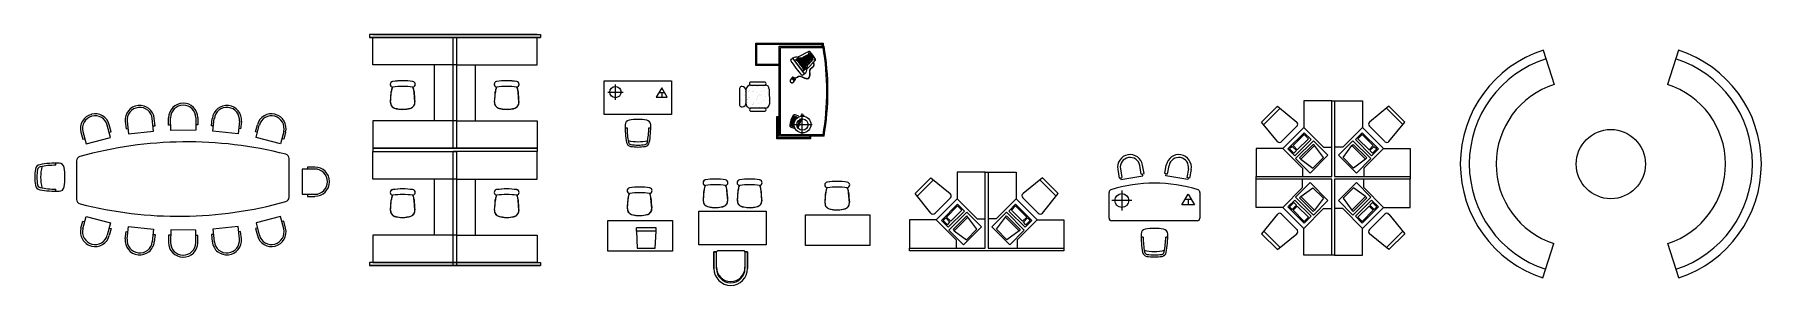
# Model space of a CAD drawing. Extents: x -42728 to 99010, y -18674 to 47645.
# Drawn here: x -37434 to -6618, y 42446 to 46917 of the extents above; entities that cross this region are included whole.
import ezdxf

# ---------------------------------------------------------------- set-up
doc = ezdxf.new("R2010")
doc.units = 0
doc.header["$LTSCALE"] = 100
doc.header["$MEASUREMENT"] = 0
doc.linetypes.add('CENTER', pattern=[50.8, 31.75, -6.35, 6.35, -6.35])
doc.layers.get('0').update_dxf_attribs({"linetype": 'CONTINUOUS'})
doc.layers.add('01', color=3, linetype='CONTINUOUS')

# ---------------------------------------------------------------- blocks, each defined once
blk = doc.blocks.new('A$C08FC1CF2')
for p, q in [((1298, 4057), (1493, 3447)), ((3708, 4057), (3512, 3447)), ((1291, 0), (1488, 609)), ((3715, 0), (3518, 609))]:
    blk.add_line(p, q)
blk.add_circle((2503, 2026), 617)
for centre, radius, start, end in [((1948, 2027), 2131, 107.7462, 252.0414), ((3058, 2027), 2131, 287.9586, 72.2538), ((1948, 2027), 1971, 107.7462, 252.0414), ((3058, 2027), 1971, 287.9586, 72.2538), ((1948, 2027), 1491, 107.7462, 252.0414), ((3058, 2027), 1491, 287.9586, 72.2538)]:
    blk.add_arc(centre, radius, start, end)
blk = doc.blocks.new('A$C105E18FE')
for p, q in [((97, 2370), (380, 2653)), ((426, 2615), (135, 2324)), ((380, 2653), (726, 2370)), ((850, 2750), (850, 2275)), ((1350, 2750), (850, 2750)), ((1350, 1400), (1350, 2750)), ((1350, 2750), (1400, 2750)), ((1400, 2750), (1900, 2750)), ((1400, 2750), (1400, 1400)), ((1900, 2750), (1900, 2275)), ((2370, 2653), (2024, 2370)), ((2324, 2615), (2615, 2324)), ((2653, 2370), (2370, 2653)), ((380, 2024), (97, 2370)), ((729, 2296), (454, 2021)), ((850, 2275), (475, 1900)), ((857, 2180), (567, 1891)), ((850, 2275), (1204, 1921)), ((979, 2058), (857, 2180)), ((1900, 2275), (1546, 1921)), ((1771, 2058), (1893, 2180)), ((1893, 2180), (2183, 1891)), ((1900, 2275), (2275, 1900)), ((2021, 2296), (2296, 2021)), ((2370, 2024), (2653, 2370)), ((0, 1900), (0, 1400)), ((475, 1900), (0, 1900)), ((475, 1900), (829, 1546)), ((567, 1891), (689, 1769)), ((644, 1937), (598, 1891)), ((598, 1891), (674, 1815)), ((720, 1861), (644, 1937)), ((857, 2150), (659, 1952)), ((659, 1952), (735, 1876)), ((674, 1815), (720, 1861)), ((689, 1769), (979, 2058)), ((1023, 2038), (703, 1718)), ((735, 1876), (933, 2074)), ((1019, 1973), (776, 1730)), ((1040, 1951), (797, 1708)), ((933, 2074), (857, 2150)), ((1040, 1951), (1019, 1973)), ((1282, 1779), (1023, 2038)), ((1200, 1736), (1040, 1951)), ((1204, 1921), (1350, 1921)), ((1546, 1921), (1400, 1921)), ((1468, 1779), (1727, 2038)), ((1550, 1736), (1710, 1951)), ((1710, 1951), (1731, 1973)), ((1710, 1951), (1953, 1708)), ((1727, 2038), (2047, 1718)), ((1731, 1973), (1974, 1730)), ((2061, 1769), (1771, 2058)), ((1817, 2074), (1893, 2150)), ((2015, 1876), (1817, 2074)), ((1893, 2150), (2091, 1952)), ((2275, 1900), (1921, 1546)), ((2091, 1952), (2015, 1876)), ((2030, 1861), (2106, 1937)), ((2076, 1815), (2030, 1861)), ((2183, 1891), (2061, 1769)), ((2152, 1891), (2076, 1815)), ((2106, 1937), (2152, 1891)), ((2275, 1900), (2750, 1900)), ((2750, 1900), (2750, 1400)), ((703, 1718), (962, 1459)), ((776, 1730), (797, 1708)), ((797, 1708), (1013, 1549)), ((829, 1546), (829, 1400)), ((962, 1459), (1282, 1779)), ((1013, 1549), (1200, 1736)), ((1788, 1459), (1468, 1779)), ((1737, 1549), (1550, 1736)), ((1953, 1708), (1737, 1549)), ((2047, 1718), (1788, 1459)), ((1921, 1546), (1921, 1400)), ((1974, 1730), (1953, 1708)), ((0, 1400), (1350, 1400)), ((0, 1350), (0, 1400)), ((1350, 1350), (0, 1350)), ((0, 850), (0, 1350)), ((703, 1032), (962, 1291)), ((829, 1204), (829, 1350)), ((962, 1291), (1282, 971)), ((1350, 0), (1350, 1350)), ((1400, 1400), (2750, 1400)), ((2750, 1350), (1400, 1350)), ((1400, 1350), (1400, 0)), ((1788, 1291), (1468, 971)), ((2047, 1032), (1788, 1291)), ((1921, 1204), (1921, 1350)), ((2750, 1400), (2750, 1350)), ((2750, 850), (2750, 1350)), ((475, 850), (829, 1204)), ((567, 859), (689, 981)), ((598, 859), (674, 935)), ((674, 935), (720, 889)), ((689, 981), (979, 692)), ((1023, 712), (703, 1032)), ((776, 1020), (797, 1042)), ((1019, 777), (776, 1020)), ((797, 1042), (1013, 1201)), ((1040, 799), (797, 1042)), ((1013, 1201), (1200, 1014)), ((1282, 971), (1023, 712)), ((1200, 1014), (1040, 799)), ((1468, 971), (1727, 712)), ((1737, 1201), (1550, 1014)), ((1550, 1014), (1710, 799)), ((1710, 799), (1953, 1042)), ((1727, 712), (2047, 1032)), ((1731, 777), (1974, 1020)), ((1953, 1042), (1737, 1201)), ((2061, 981), (1771, 692)), ((2275, 850), (1921, 1204)), ((1974, 1020), (1953, 1042)), ((2076, 935), (2030, 889)), ((2183, 859), (2061, 981)), ((2152, 859), (2076, 935)), ((475, 850), (0, 850)), ((380, 726), (97, 380)), ((729, 454), (454, 729)), ((850, 475), (475, 850)), ((857, 570), (567, 859)), ((644, 813), (598, 859)), ((720, 889), (644, 813)), ((659, 798), (735, 874)), ((857, 600), (659, 798)), ((735, 874), (933, 676)), ((850, 475), (1204, 829)), ((979, 692), (857, 570)), ((933, 676), (857, 600)), ((1040, 799), (1019, 777)), ((1204, 829), (1350, 829)), ((1546, 829), (1400, 829)), ((1900, 475), (1546, 829)), ((1710, 799), (1731, 777)), ((1771, 692), (1893, 570)), ((2015, 874), (1817, 676)), ((1817, 676), (1893, 600)), ((1893, 570), (2183, 859)), ((1893, 600), (2091, 798)), ((1900, 475), (2275, 850)), ((2091, 798), (2015, 874)), ((2021, 454), (2296, 729)), ((2030, 889), (2106, 813)), ((2106, 813), (2152, 859)), ((2275, 850), (2750, 850)), ((2370, 726), (2653, 380)), ((97, 380), (380, 97)), ((426, 135), (135, 426)), ((380, 97), (726, 380)), ((850, 0), (850, 475)), ((1900, 0), (1900, 475)), ((2370, 97), (2024, 380)), ((2324, 135), (2615, 426)), ((2653, 380), (2370, 97)), ((1350, 0), (850, 0)), ((1400, 0), (1350, 0)), ((1400, 0), (1900, 0))]:
    blk.add_line(p, q)
for centre, start, end in [((694, 2331), 315, 50.7106), ((2056, 2331), 129.2894, 225), ((419, 2056), 219.2894, 315), ((2331, 2056), 225, 320.7106), ((419, 694), 45, 140.7106), ((2331, 694), 39.2894, 135), ((694, 419), 309.2894, 45), ((2056, 419), 135, 230.7106)]:
    blk.add_arc(centre, 50, start, end)
blk = doc.blocks.new('A$C469819D4')
for p, q in [((155, 1549), (182, 1396)), ((204, 1558), (231, 1405)), ((576, 1466), (549, 1618)), ((625, 1475), (598, 1627)), ((995, 1475), (1022, 1627)), ((1044, 1466), (1071, 1618)), ((1416, 1558), (1389, 1405)), ((1465, 1549), (1438, 1396)), ((182, 1396), (231, 1405)), ((206, 1401), (212, 1368)), ((212, 1368), (606, 1437)), ((576, 1466), (625, 1475)), ((606, 1437), (600, 1470)), ((1044, 1466), (995, 1475)), ((1014, 1437), (1020, 1470)), ((1408, 1368), (1014, 1437)), ((1438, 1396), (1389, 1405)), ((1414, 1401), (1408, 1368)), ((0, 679), (0, 1141)), ((1301, 917), (1413, 1111)), ((1469, 1014), (1357, 1014)), ((1413, 1111), (1525, 917)), ((1413, 1014), (1413, 917)), ((1620, 1141), (1620, 679)), ((1575, 634), (45, 634)), ((1525, 917), (1301, 917)), ((608, 344), (572, 344)), ((1048, 344), (1012, 344))]:
    blk.add_line(p, q)
at = {"linetype": 'CENTER'}
for p, q in [((405, 994), (50, 994)), ((228, 1171), (228, 816))]:
    blk.add_line(p, q, dxfattribs=at)
blk.add_circle((228, 994), 124)
for centre, radius, start, end in [((376, 1588), 225, 10, 190), ((376, 1588), 175, 10, 190), ((1244, 1588), 225, 350, 170), ((1244, 1588), 175, 350, 170), ((810, -1265), 2570, 72.3656, 107.6344), ((45, 1141), 45, 107.6344, 180), ((1575, 1141), 45, 0, 72.3656), ((45, 679), 45, 180, 270), ((1575, 679), 45, 270, 0), ((662, 396), 90, 100.1091, 178.4763), ((2082, 358), 1510, 178.4763, 190.9374), ((2082, 358), 1474, 180.5364, 190.9374), ((810, -432), 931, 79.8909, 100.1091), ((958, 396), 90, 1.5237, 79.8909), ((-462, 358), 1474, 349.0626, 359.4636), ((-462, 358), 1510, 349.0626, 1.5237), ((688, 89), 90, 190.9374, 260.4414), ((810, 827), 741, 255.8673, 284.1327), ((688, 89), 54, 190.9374, 260.4414), ((810, 815), 790, 260.4414, 279.5586), ((932, 89), 54, 279.5586, 349.0626), ((932, 89), 90, 279.5586, 349.0626), ((810, 815), 826, 260.4414, 279.5586)]:
    blk.add_arc(centre, radius, start, end)
blk = doc.blocks.new('A$C494603C2')
for p, q in [((97, 1020), (380, 1303)), ((426, 1265), (135, 974)), ((380, 1303), (726, 1020)), ((850, 1400), (850, 925)), ((1350, 1400), (850, 1400)), ((1350, 50), (1350, 1400)), ((1350, 1400), (1400, 1400)), ((1400, 1400), (1400, 50)), ((1400, 1400), (1900, 1400)), ((1900, 1400), (1900, 925)), ((2370, 1303), (2024, 1020)), ((2324, 1265), (2615, 974)), ((2653, 1020), (2370, 1303)), ((380, 674), (97, 1020)), ((729, 946), (454, 671)), ((850, 925), (475, 550)), ((850, 925), (1204, 571)), ((1900, 925), (1546, 571)), ((1900, 925), (2275, 550)), ((2021, 946), (2296, 671)), ((2370, 674), (2653, 1020)), ((857, 830), (567, 541)), ((857, 800), (659, 602)), ((689, 419), (979, 708)), ((1023, 688), (703, 368)), ((735, 526), (933, 724)), ((1019, 623), (776, 380)), ((979, 708), (857, 830)), ((933, 724), (857, 800)), ((1040, 601), (1019, 623)), ((1282, 429), (1023, 688)), ((1468, 429), (1727, 688)), ((1710, 601), (1731, 623)), ((1727, 688), (2047, 368)), ((1731, 623), (1974, 380)), ((1771, 708), (1893, 830)), ((2061, 419), (1771, 708)), ((1817, 724), (1893, 800)), ((2015, 526), (1817, 724)), ((1893, 830), (2183, 541)), ((1893, 800), (2091, 602)), ((0, 550), (0, 50)), ((475, 550), (0, 550)), ((475, 550), (829, 196)), ((567, 541), (689, 419)), ((644, 587), (598, 541)), ((598, 541), (674, 465)), ((720, 511), (644, 587)), ((659, 602), (735, 526)), ((674, 465), (720, 511)), ((703, 368), (962, 109)), ((776, 380), (797, 358)), ((1040, 601), (797, 358)), ((797, 358), (1013, 199)), ((962, 109), (1282, 429)), ((1013, 199), (1200, 386)), ((1200, 386), (1040, 601)), ((1204, 571), (1350, 571)), ((1546, 571), (1400, 571)), ((1788, 109), (1468, 429)), ((1550, 386), (1710, 601)), ((1737, 199), (1550, 386)), ((1710, 601), (1953, 358)), ((1953, 358), (1737, 199)), ((2047, 368), (1788, 109)), ((2275, 550), (1921, 196)), ((1974, 380), (1953, 358)), ((2091, 602), (2015, 526)), ((2030, 511), (2106, 587)), ((2076, 465), (2030, 511)), ((2183, 541), (2061, 419)), ((2152, 541), (2076, 465)), ((2106, 587), (2152, 541)), ((2275, 550), (2750, 550)), ((2750, 550), (2750, 50)), ((0, 50), (1350, 50)), ((0, 0), (0, 50)), ((2750, 0), (0, 0)), ((829, 196), (829, 50)), ((1400, 50), (2750, 50)), ((1921, 196), (1921, 50)), ((2750, 50), (2750, 0))]:
    blk.add_line(p, q)
for centre, start, end in [((694, 981), 315, 50.7106), ((2056, 981), 129.2894, 225), ((419, 706), 219.2894, 315), ((2331, 706), 225, 320.7106)]:
    blk.add_arc(centre, 50, start, end)
blk = doc.blocks.new('A$C3D56503E')
at = {"linetype": 'ByBlock'}
for p, q in [((348, 763), (361, 941)), ((783, 763), (767, 941))]:
    blk.add_line(p, q, dxfattribs=at)
for p, q in [((0, 550), (1150, 550)), ((0, 0), (0, 550)), ((1150, 550), (1150, 0)), ((1150, 0), (0, 0))]:
    blk.add_line(p, q)
for centre, radius, start, end in [((394, 1081), 50.8, 98.4555, 261.5445), ((564, 941), 203, 153.618, 180), ((566, -75), 1219, 81.5445, 98.4555), ((566, -175), 1219, 81.5445, 98.4555), ((737, 1081), 50.8, 278.4555, 81.5445), ((564, 941), 203, 0, 26.2122), ((449, 754), 102, 175, 253.8913), ((566, 1157), 521, 253.8913, 286.1087), ((682, 754), 102, 286.1087, 5)]:
    blk.add_arc(centre, radius, start, end, dxfattribs=at)
for centre, radius, start, end in [((394, 1081), 50.8, 103.2025, 256.7506), ((-7363, 1394), 7737, 355.2916, 356.7195), ((571, 939), 210, 154.0112, 176.7195), ((566, -67), 1211, 81.528, 98.7348), ((737, 1081), 50.8, 278.7832, 81.528), ((594, 946), 173, 2.3269, 29.4133), ((2833, 1037), 2067, 182.3269, 187.3573), ((441, 751), 93.8, 175.2916, 226.6938), ((474, 786), 141, 226.6938, 269.5695), ((551, 951), 316, 255.6879, 275.9747), ((432, 2085), 1456, 275.9747, 280.4303), ((676, 758), 107, 280.4303, 7.3573)]:
    blk.add_arc(centre, radius, start, end)
blk = doc.blocks.new('A$C6E1858C6')
at = {"linetype": 'ByBlock'}
for p, q in [((79, 1514), (92, 1692)), ((514, 1514), (498, 1692)), ((686, 1514), (702, 1692)), ((1121, 1514), (1108, 1692)), ((314, 600), (337, 623)), ((337, 623), (799, 623)), ((799, 623), (822, 600)), ((268, 600), (268, 300)), ((314, 600), (268, 600)), ((314, 300), (314, 600)), ((822, 600), (822, 300)), ((868, 600), (822, 600)), ((868, 300), (868, 600))]:
    blk.add_line(p, q, dxfattribs=at)
for p, q in [((0, 726), (0, 1326)), ((0, 1326), (1200, 1326)), ((1200, 1326), (1200, 726)), ((1200, 726), (0, 726)), ((314, 600), (337, 623)), ((337, 623), (799, 623)), ((799, 623), (822, 600)), ((268, 600), (314, 600)), ((268, 300), (268, 600)), ((822, 600), (868, 600)), ((868, 600), (868, 300))]:
    blk.add_line(p, q)
for centre, radius, start, end in [((124, 1831), 50.8, 98.4555, 261.5445), ((296, 676), 1219, 81.5445, 98.4555), ((468, 1831), 50.8, 278.4555, 81.5445), ((732, 1831), 50.8, 98.4555, 261.5445), ((904, 676), 1219, 81.5445, 98.4555), ((1076, 1831), 50.8, 278.4555, 81.5445), ((295, 1692), 203, 153.618, 180), ((296, 575), 1219, 81.5445, 98.4555), ((295, 1692), 203, 0, 26.2122), ((905, 1692), 203, 153.7878, 180), ((904, 575), 1219, 81.5445, 98.4555), ((905, 1692), 203, 0, 26.382), ((180, 1505), 102, 175, 253.8913), ((296, 1908), 521, 253.8913, 286.1087), ((413, 1505), 102, 286.1087, 5), ((787, 1505), 102, 175, 253.8913), ((904, 1908), 521, 253.8913, 286.1087), ((1020, 1505), 102, 286.1087, 5), ((568, 323), 254, 180, 0), ((568, 300), 300, 180, 0), ((568, 300), 254, 180, 0)]:
    blk.add_arc(centre, radius, start, end, dxfattribs=at)
for centre, radius, start, end in [((124, 1831), 50.8, 103.2025, 256.7506), ((297, 684), 1211, 81.528, 98.7348), ((468, 1831), 50.8, 278.7832, 81.528), ((732, 1831), 50.8, 98.472, 261.2168), ((903, 684), 1211, 81.2652, 98.472), ((1076, 1831), 50.8, 283.2494, 76.7975), ((-7632, 2145), 7737, 355.2916, 356.7195), ((302, 1690), 210, 154.0112, 176.7195), ((325, 1696), 173, 2.3269, 29.4133), ((2563, 1787), 2067, 182.3269, 187.3573), ((-1363, 1787), 2067, 352.6427, 357.6731), ((875, 1696), 173, 150.5867, 177.6731), ((898, 1690), 210, 3.2805, 25.9888), ((8832, 2145), 7737, 183.2805, 184.7084), ((172, 1502), 93.8, 175.2916, 226.6938), ((204, 1536), 141, 226.6938, 269.5695), ((281, 1701), 316, 255.6879, 275.9747), ((163, 2835), 1456, 275.9747, 280.4303), ((407, 1509), 107, 280.4303, 7.3573), ((793, 1509), 107, 172.6427, 259.5697), ((1037, 2835), 1456, 259.5697, 264.0253), ((919, 1701), 316, 264.0253, 284.3121), ((996, 1536), 141, 270.4305, 313.3062), ((1028, 1502), 93.8, 313.3062, 4.7084), ((568, 300), 300, 180, 360)]:
    blk.add_arc(centre, radius, start, end)
blk = doc.blocks.new('A$C343A56DC')
at = {"linetype": 'ByBlock'}
for p, q in [((348, 763), (361, 941)), ((783, 763), (767, 941)), ((861, 417), (512, 417)), ((512, 360), (512, 417)), ((512, 360), (521, 55)), ((861, 360), (512, 360)), ((845, 55), (861, 360)), ((861, 360), (861, 417)), ((521, 55), (845, 55))]:
    blk.add_line(p, q, dxfattribs=at)
for p, q in [((0, 550), (1150, 550)), ((0, 0), (0, 550)), ((1150, 550), (1150, 0)), ((1150, 0), (0, 0))]:
    blk.add_line(p, q)
for centre, radius, start, end in [((394, 1081), 50.8, 98.4555, 261.5445), ((564, 941), 203, 153.618, 180), ((566, -75), 1219, 81.5445, 98.4555), ((566, -175), 1219, 81.5445, 98.4555), ((737, 1081), 50.8, 278.4555, 81.5445), ((564, 941), 203, 0, 26.2122), ((449, 754), 102, 175, 253.8913), ((566, 1157), 521, 253.8913, 286.1087), ((682, 754), 102, 286.1087, 5)]:
    blk.add_arc(centre, radius, start, end, dxfattribs=at)
for centre, radius, start, end in [((394, 1081), 50.8, 103.2025, 256.7506), ((-7363, 1394), 7737, 355.2916, 356.7195), ((571, 939), 210, 154.0112, 176.7195), ((566, -67), 1211, 81.528, 98.7348), ((737, 1081), 50.8, 278.7832, 81.528), ((594, 946), 173, 2.3269, 29.4133), ((2833, 1037), 2067, 182.3269, 187.3573), ((441, 751), 93.8, 175.2916, 226.6938), ((474, 786), 141, 226.6938, 269.5695), ((551, 951), 316, 255.6879, 275.9747), ((432, 2085), 1456, 275.9747, 280.4303), ((676, 758), 107, 280.4303, 7.3573)]:
    blk.add_arc(centre, radius, start, end)
blk = doc.blocks.new('A$C2EDF7D7E')
for p, q in [((0, 4113, 0), (0, 4063, 0)), ((60, 4113, 0), (0, 4113, 0)), ((1555, 4063, 0), (0, 4063, 0)), ((0, 4063, 0), (1555, 4063, 0)), ((60, 4113, 0), (1555, 4113, 0)), ((1555, 4113, 0), (60, 4113, 0)), ((60, 3575, 0), (60, 4063, 0)), ((60, 4063, 0), (1555, 4063, 0)), ((1495, 4113, 0), (2990, 4113, 0)), ((1495, 2086, 0), (1495, 4063, 0)), ((3050, 4063, 0), (1495, 4063, 0)), ((1495, 4063, 0), (3050, 4063, 0)), ((2990, 4113, 0), (1555, 4113, 0)), ((1555, 2086, 0), (1555, 4063, 0)), ((1555, 2086, 0), (1555, 4063, 0)), ((2990, 4063, 0), (1555, 4063, 0)), ((2990, 4113, 0), (3050, 4113, 0)), ((2990, 3575, 0), (2990, 4063, 0)), ((3050, 4113, 0), (3050, 4063, 0)), ((1555, 3575, 0), (60, 3575, 0)), ((1160, 2574, 0), (1160, 3575, 0)), ((1555, 3575, 0), (2990, 3575, 0)), ((1890, 2574, 0), (1890, 3575, 0)), ((1555, 2574, 0), (60, 2574, 0)), ((60, 2574, 0), (60, 2026, 0)), ((1555, 2574, 0), (2990, 2574, 0)), ((2990, 2574, 0), (2990, 2026, 0)), ((1555, 2086, 0), (60, 2086, 0)), ((60, 2086, 0), (1555, 2086, 0)), ((60, 2026, 0), (1555, 2026, 0)), ((60, 2026, 0), (1555, 2026, 0)), ((60, 2026, 0), (1555, 2026, 0)), ((60, 1538, 0), (60, 2026, 0)), ((2990, 2086, 0), (1495, 2086, 0)), ((1495, 0, 0), (1495, 2026, 0)), ((2990, 2026, 0), (1495, 2026, 0)), ((2990, 2026, 0), (1495, 2026, 0)), ((2990, 2026, 0), (1495, 2026, 0)), ((1555, 2086, 0), (2990, 2086, 0)), ((1555, 0, 0), (1555, 2026, 0)), ((1555, 0, 0), (1555, 2026, 0)), ((2990, 1538, 0), (2990, 2026, 0)), ((1555, 1538, 0), (60, 1538, 0)), ((1160, 538, 0), (1160, 1538, 0)), ((1555, 1538, 0), (2990, 1538, 0)), ((1890, 538, 0), (1890, 1538, 0)), ((60, 538, 0), (60, 50, 0)), ((1555, 538, 0), (60, 538, 0)), ((1555, 538, 0), (2990, 538, 0)), ((2990, 538, 0), (2990, 50, 0)), ((60, 50, 0), (0, 50, 0)), ((0, 50, 0), (0, 0, 0)), ((1555, 50, 0), (60, 50, 0)), ((60, 50, 0), (1555, 50, 0)), ((1495, 50, 0), (2990, 50, 0)), ((2990, 50, 0), (1555, 50, 0)), ((2990, 50, 0), (3050, 50, 0)), ((3050, 50, 0), (3050, 0, 0)), ((0, 0, 0), (1555, 0, 0)), ((1555, 0, 0), (0, 0, 0)), ((60, 0, 0), (1555, 0, 0)), ((1495, 0, 0), (3050, 0, 0)), ((3050, 0, 0), (1495, 0, 0)), ((2990, 0, 0), (1555, 0, 0))]:
    blk.add_line(p, q)
at = {"linetype": 'ByBlock'}
for p, q in [((375, 2908, 0), (388, 3086, 0)), ((810, 2908, 0), (794, 3086, 0)), ((2229, 2908, 0), (2245, 3086, 0)), ((2664, 2908, 0), (2651, 3086, 0)), ((375, 981, 0), (388, 1159, 0)), ((810, 981, 0), (794, 1159, 0)), ((2229, 981, 0), (2245, 1159, 0)), ((2664, 981, 0), (2651, 1159, 0))]:
    blk.add_line(p, q, dxfattribs=at)
for centre, radius, start, end in [((421, 3226, 0), 50.8, 98.4555, 261.5445), ((591, 3086, 0), 203, 153.618, 180), ((593, 2070, 0), 1219, 81.5445, 98.4555), ((593, 1969, 0), 1219, 81.5445, 98.4555), ((764, 3226, 0), 50.8, 278.4555, 81.5445), ((591, 3086, 0), 203, 0, 26.2122), ((2275, 3226, 0), 50.8, 98.4555, 261.5445), ((2448, 3086, 0), 203, 153.7878, 180), ((2447, 2070, 0), 1219, 81.5445, 98.4555), ((2447, 1969, 0), 1219, 81.5445, 98.4555), ((2618, 3226, 0), 50.8, 278.4555, 81.5445), ((2448, 3086, 0), 203, 0, 26.382), ((476, 2899, 0), 102, 175, 253.8913), ((593, 3302, 0), 521, 253.8913, 286.1087), ((709, 2899, 0), 102, 286.1087, 5), ((2330, 2899, 0), 102, 175, 253.8913), ((2447, 3302, 0), 521, 253.8913, 286.1087), ((2563, 2899, 0), 102, 286.1087, 5), ((421, 1299, 0), 50.8, 98.4555, 261.5445), ((591, 1159, 0), 203, 153.618, 180), ((593, 143, 0), 1219, 81.5445, 98.4555), ((593, 43, 0), 1219, 81.5445, 98.4555), ((764, 1299, 0), 50.8, 278.4555, 81.5445), ((591, 1159, 0), 203, 0, 26.2122), ((2275, 1299, 0), 50.8, 98.4555, 261.5445), ((2448, 1159, 0), 203, 153.7878, 180), ((2447, 143, 0), 1219, 81.5445, 98.4555), ((2447, 43, 0), 1219, 81.5445, 98.4555), ((2618, 1299, 0), 50.8, 278.4555, 81.5445), ((2448, 1159, 0), 203, 0, 26.382), ((476, 973, 0), 102, 175, 253.8913), ((709, 973, 0), 102, 286.1087, 5), ((2330, 973, 0), 102, 175, 253.8913), ((2563, 973, 0), 102, 286.1087, 5), ((593, 1375, 0), 521, 253.8913, 286.1087), ((2447, 1375, 0), 521, 253.8913, 286.1087)]:
    blk.add_arc(centre, radius, start, end, dxfattribs=at)
for centre, radius, start, end in [((421, 3226, 0), 50.8, 103.2025, 256.7506), ((-7336, 3539, 0), 7737, 355.2916, 356.7195), ((598, 3084, 0), 210, 154.0112, 176.7195), ((593, 2078, 0), 1211, 81.528, 98.7348), ((764, 3226, 0), 50.8, 278.7832, 81.528), ((621, 3090, 0), 173, 2.3269, 29.4133), ((2860, 3181, 0), 2067, 182.3269, 187.3573), ((2275, 3226, 0), 50.8, 98.472, 261.2168), ((179, 3181, 0), 2067, 352.6427, 357.6731), ((2418, 3090, 0), 173, 150.5867, 177.6731), ((2446, 2078, 0), 1211, 81.2652, 98.472), ((2618, 3226, 0), 50.8, 283.2494, 76.7975), ((2441, 3084, 0), 210, 3.2805, 25.9888), ((10375, 3539, 0), 7737, 183.2805, 184.7084), ((468, 2896, 0), 93.8, 175.2916, 226.6938), ((500, 2930, 0), 141, 226.6938, 269.5695), ((577, 3096, 0), 316, 255.6879, 275.9747), ((459, 4229, 0), 1456, 275.9747, 280.4303), ((703, 2903, 0), 107, 280.4303, 7.3573), ((2336, 2903, 0), 107, 172.6427, 259.5697), ((2580, 4229, 0), 1456, 259.5697, 264.0253), ((2462, 3096, 0), 316, 264.0253, 284.3121), ((2539, 2930, 0), 141, 270.4305, 313.3062), ((2571, 2896, 0), 93.8, 313.3062, 4.7084), ((421, 1299, 0), 50.8, 103.2025, 256.7506), ((598, 1158, 0), 210, 154.0112, 176.7195), ((593, 151, 0), 1211, 81.528, 98.7348), ((764, 1299, 0), 50.8, 278.7832, 81.528), ((621, 1164, 0), 173, 2.3269, 29.4133), ((2275, 1299, 0), 50.8, 98.472, 261.2168), ((2418, 1164, 0), 173, 150.5867, 177.6731), ((2446, 151, 0), 1211, 81.2652, 98.472), ((2618, 1299, 0), 50.8, 283.2494, 76.7975), ((2441, 1158, 0), 210, 3.2805, 25.9888), ((468, 970, 0), 93.8, 175.2916, 226.6938), ((-7336, 1612, 0), 7737, 355.2916, 356.7195), ((703, 976, 0), 107, 280.4303, 7.3573), ((2860, 1255, 0), 2067, 182.3269, 187.3573), ((2336, 976, 0), 107, 172.6427, 259.5697), ((179, 1255, 0), 2067, 352.6427, 357.6731), ((2571, 970, 0), 93.8, 313.3062, 4.7084), ((10375, 1612, 0), 7737, 183.2805, 184.7084), ((500, 1004, 0), 141, 226.6938, 269.5695), ((577, 1169, 0), 316, 255.6879, 275.9747), ((459, 2303, 0), 1456, 275.9747, 280.4303), ((2580, 2303, 0), 1456, 259.5697, 264.0253), ((2462, 1169, 0), 316, 264.0253, 284.3121), ((2539, 1004, 0), 141, 270.4305, 313.3062)]:
    blk.add_arc(centre, radius, start, end)
blk = doc.blocks.new('A$C560A0D8D')
for p, q in [((0, 1166), (1200, 1166)), ((0, 566), (0, 1166)), ((62, 968), (336, 968)), ((199, 831), (199, 1106)), ((1024, 1046), (927, 879)), ((976, 962), (1072, 962)), ((1120, 879), (1024, 1046)), ((1024, 962), (1024, 879)), ((1200, 1166), (1200, 566)), ((927, 879), (1120, 879)), ((1200, 566), (0, 566)), ((371, 331), (406, 331)), ((794, 331), (829, 331))]:
    blk.add_line(p, q)
blk.add_circle((199, 968), 100)
for centre, radius, start, end in [((1823, 344), 1452, 178.4763, 190.9374), ((458, 381), 86.5, 100.1091, 178.4763), ((1823, 344), 1417, 180.5364, 190.9374), ((600, -415), 895, 79.8909, 100.1091), ((742, 381), 86.5, 1.5237, 79.8909), ((-623, 344), 1417, 349.0626, 359.4636), ((-623, 344), 1452, 349.0626, 1.5237), ((482, 85), 86.5, 190.9374, 260.4414), ((600, 795), 712, 255.8673, 284.1327), ((482, 85), 51.9, 190.9374, 260.4414), ((600, 784), 760, 260.4414, 279.5586), ((718, 85), 51.9, 279.5586, 349.0626), ((718, 85), 86.5, 279.5586, 349.0626), ((600, 784), 795, 260.4414, 279.5586)]:
    blk.add_arc(centre, radius, start, end)
blk = doc.blocks.new('A$C0A062940')
at = {"linetype": 'Continuous'}
for p, q in [((999, 2546), (998, 2546)), ((1009, 2512), (1007, 2511)), ((1835, 2703), (1833, 2703)), ((1838, 2668), (1837, 2667)), ((2109, 2244), (2085, 2469)), ((2135, 2342), (2121, 2472)), ((2377, 2352), (2376, 2483)), ((2414, 2258), (2412, 2484)), ((2634, 2745), (2635, 2745)), ((2634, 2709), (2636, 2709)), ((2862, 2487), (2864, 2261)), ((2898, 2488), (2899, 2357)), ((3142, 2342), (3156, 2472)), ((3168, 2244), (3192, 2469)), ((3439, 2668), (3440, 2667)), ((3442, 2703), (3444, 2703)), ((4269, 2512), (4270, 2511)), ((4278, 2546), (4279, 2546)), ((812, 2228), (846, 2102)), ((847, 2237), (905, 2019)), ((1340, 2133), (1282, 2352)), ((1316, 2225), (1350, 2234)), ((1350, 2234), (1317, 2361)), ((1602, 2417), (1616, 2287)), ((1616, 2287), (1651, 2291)), ((1638, 2421), (1662, 2196)), ((1662, 2196), (2109, 2244)), ((2099, 2338), (2135, 2342)), ((2413, 2353), (2377, 2352)), ((2864, 2261), (2414, 2258)), ((2899, 2357), (2863, 2356)), ((3178, 2338), (3142, 2342)), ((3616, 2196), (3168, 2244)), ((3639, 2421), (3616, 2196)), ((3661, 2287), (3626, 2291)), ((3675, 2417), (3661, 2287)), ((3927, 2234), (3960, 2361)), ((3961, 2225), (3927, 2234)), ((3937, 2133), (3995, 2352)), ((4430, 2237), (4373, 2019)), ((4465, 2228), (4431, 2102)), ((846, 2102), (880, 2111)), ((905, 2019), (1340, 2133)), ((4373, 2019), (3937, 2133)), ((4431, 2102), (4397, 2111)), ((735, 1716), (735, 1028)), ((4527, 1068), (4527, 1756)), ((4761, 1570), (4761, 1120)), ((4987, 1570), (4761, 1570)), ((4987, 1606), (4856, 1606)), ((4856, 1606), (4856, 1570)), ((5211, 1345), (5211, 1346)), ((5247, 1345), (5247, 1346)), ((4761, 1120), (4987, 1120)), ((4856, 1120), (4856, 1084)), ((4856, 1084), (4987, 1084)), ((812, 516), (846, 643)), ((846, 643), (880, 634)), ((847, 507), (905, 726)), ((905, 726), (1340, 611)), ((4373, 726), (3937, 611)), ((4430, 507), (4373, 726)), ((4431, 643), (4397, 634)), ((4465, 516), (4431, 643)), ((1340, 611), (1282, 393)), ((1316, 519), (1350, 510)), ((1350, 510), (1317, 384)), ((1602, 328), (1616, 458)), ((1616, 458), (1651, 454)), ((1638, 324), (1662, 548)), ((1662, 548), (2109, 501)), ((2109, 501), (2085, 276)), ((2099, 406), (2135, 402)), ((2135, 402), (2121, 272)), ((2376, 394), (2375, 263)), ((2412, 394), (2376, 394)), ((2414, 489), (2411, 263)), ((2864, 483), (2414, 489)), ((2861, 257), (2864, 483)), ((2898, 388), (2862, 388)), ((2897, 257), (2898, 388)), ((3178, 406), (3142, 402)), ((3142, 402), (3156, 272)), ((3616, 548), (3168, 501)), ((3168, 501), (3192, 276)), ((3639, 324), (3616, 548)), ((3661, 458), (3626, 454)), ((3675, 328), (3661, 458)), ((3961, 519), (3927, 510)), ((3927, 510), (3960, 384)), ((3937, 611), (3995, 393)), ((999, 198), (998, 199)), ((1009, 233), (1007, 234)), ((1835, 41), (1833, 41)), ((1838, 77), (1837, 77)), ((2632, 36), (2634, 36)), ((2632, 0), (2634, 0)), ((3439, 77), (3440, 77)), ((3442, 41), (3444, 41)), ((4269, 233), (4270, 234)), ((4278, 198), (4279, 199))]:
    blk.add_line(p, q, dxfattribs=at)
for p, q in [((364, 1639), (364, 1677)), ((364, 1174), (364, 1212))]:
    blk.add_line(p, q)
for centre, radius, start, end in [((1064, 2294), 260, 104.7349, 194.7349), ((1064, 2294), 224, 104.7349, 194.7349), ((1066, 2295), 260, 14.7349, 104.7349), ((1066, 2295), 224, 14.7349, 104.7349), ((1860, 2445), 260, 96.0897, 186.0897), ((1860, 2445), 224, 96.0897, 186.0897), ((1862, 2445), 260, 6.0897, 96.0897), ((1862, 2445), 224, 6.0897, 96.0897), ((2636, 2485), 260, 90.4671, 180.4671), ((2636, 2485), 224, 90.4671, 180.4671), ((2638, 2485), 260, 0.4671, 90.4671), ((2638, 2485), 224, 0.4671, 90.4671), ((3415, 2445), 260, 83.9103, 173.9103), ((3415, 2445), 224, 83.9103, 173.9103), ((3417, 2445), 224, 353.9103, 83.9103), ((3417, 2445), 260, 353.9103, 83.9103), ((4212, 2295), 260, 75.2651, 165.2651), ((4212, 2295), 224, 75.2651, 165.2651), ((4213, 2294), 224, 345.2651, 75.2651), ((4213, 2294), 260, 345.2651, 75.2651), ((2706, -5050), 7105, 75.6459, 105.6103), ((815, 1716), 80, 105.6103, 180), ((4447, 1756), 80, 0, 75.6459), ((4987, 1346), 260, 360, 90), ((4987, 1346), 224, 360, 90), ((4987, 1345), 260, 270, 0), ((4987, 1345), 224, 270, 0), ((815, 1028), 80, 180, 255.6459), ((2557, 7834), 7105, 255.6459, 285.6103), ((4447, 1068), 80, 285.6103, 0), ((1064, 450), 260, 165.2651, 255.2651), ((1064, 450), 224, 165.2651, 255.2651), ((1066, 450), 260, 255.2651, 345.2651), ((1066, 450), 224, 255.2651, 345.2651), ((1860, 300), 260, 173.9103, 263.9103), ((1860, 300), 224, 173.9103, 263.9103), ((3417, 300), 224, 276.0897, 6.0897), ((3417, 300), 260, 276.0897, 6.0897), ((4212, 450), 260, 194.7349, 284.7349), ((4212, 450), 224, 194.7349, 284.7349), ((4213, 450), 224, 284.7349, 14.7349), ((4213, 450), 260, 284.7349, 14.7349), ((1862, 300), 260, 263.9103, 353.9103), ((1862, 300), 224, 263.9103, 353.9103), ((2635, 260), 260, 179.317, 269.317), ((2635, 260), 224, 179.317, 269.317), ((2637, 260), 260, 269.317, 359.317), ((2637, 260), 224, 269.317, 359.317), ((3415, 300), 260, 186.0897, 276.0897), ((3415, 300), 224, 186.0897, 276.0897)]:
    blk.add_arc(centre, radius, start, end, dxfattribs=at)
for centre, radius, start, end in [((862, 1426), 874, 170.4414, 189.5586), ((94, 1555), 95.2, 100.9374, 170.4414), ((862, 1426), 836, 170.4414, 189.5586), ((94, 1555), 57.1, 100.9374, 170.4414), ((379, 80), 1597, 88.4763, 100.9374), ((379, 80), 1559, 90.5364, 100.9374), ((875, 1426), 783, 165.8673, 194.1327), ((419, 1582), 95.2, 10.1091, 88.4763), ((-457, 1426), 984, 349.8909, 10.1091), ((94, 1296), 95.2, 189.5586, 259.0626), ((94, 1296), 57.1, 189.5586, 259.0626), ((379, 2771), 1559, 259.0626, 269.4636), ((419, 1269), 95.2, 271.5237, 349.8909), ((379, 2771), 1597, 259.0626, 271.5237)]:
    blk.add_arc(centre, radius, start, end)
blk = doc.blocks.new('老板桌')
at = {"layer": '01'}
for p, q in [((-1767, 219), (-567, 219)), ((-1767, -181), (-1767, 219)), ((-1747, 199), (-587, 199)), ((-1747, -161), (-1747, 199)), ((-1350, 162), (-550, 162)), ((-1350, -1438), (-1350, 162)), ((-1330, 142), (-567, 142)), ((-1330, -1418), (-1330, 142)), ((-822, 69), (-1018, -33)), ((-778, 37), (-1008, -138)), ((-772, 30), (-1003, -145)), ((-766, 23), (-997, -152)), ((-761, 16), (-992, -159)), ((-755, 9), (-986, -167)), ((-750, 2), (-981, -174)), ((-826, 16), (-921, -34)), ((-826, 16), (-816, 57)), ((-587, 199), (-587, 162)), ((-567, 219), (-567, 162)), ((-1350, -181), (-1767, -181)), ((-1350, -161), (-1747, -161)), ((-1107, -50), (-1147, -84)), ((-897, -330), (-1109, -51)), ((-895, -328), (-1107, -50)), ((-1014, -51), (-1060, -86)), ((-1054, -94), (-1060, -86)), ((-1003, -55), (-1054, -94)), ((-992, -58), (-1041, -95)), ((-979, -60), (-1035, -102)), ((-965, -60), (-1030, -109)), ((-948, -58), (-1024, -116)), ((-924, -51), (-1019, -124)), ((-877, -27), (-1013, -131)), ((-744, -6), (-975, -181)), ((-739, -13), (-970, -188)), ((-734, -20), (-964, -195)), ((-729, -28), (-959, -202)), ((-724, -35), (-954, -210)), ((-812, -113), (-948, -217)), ((-847, -152), (-943, -224)), ((-861, -173), (-937, -231)), ((-867, -189), (-932, -238)), ((-870, -203), (-926, -245)), ((-872, -227), (-923, -266)), ((-917, -274), (-923, -266)), ((-872, -215), (-921, -253)), ((-871, -239), (-917, -274)), ((-704, -86), (-855, -247)), ((-756, -76), (-830, -154)), ((-756, -76), (-714, -77)), ((-2058, -593), (-2058, -872)), ((-2014, -555), (-2028, -555)), ((-1951, -593), (-1951, -593)), ((-1939, -867), (-1939, -605)), ((-1914, -550), (-1914, -550)), ((-1885, -553), (-1885, -553)), ((-1864, -530), (-1602, -529)), ((-1614, -476), (-1852, -476)), ((-1852, -530), (-1614, -529)), ((-1821, -562), (-1821, -562)), ((-1761, -563), (-1761, -563)), ((-1740, -548), (-1740, -548)), ((-1633, -577), (-1633, -577)), ((-1596, -543), (-1596, -543)), ((-1562, -595), (-1562, -595)), ((-1546, -559), (-1546, -559)), ((-1527, -604), (-1526, -867)), ((-1075, -451), (-1130, -412)), ((-1113, -424), (-1094, -398)), ((-1095, -437), (-1076, -411)), ((-895, -328), (-939, -358)), ((-2028, -918), (-2013, -918)), ((-2021, -781), (-2021, -781)), ((-2009, -699), (-2009, -699)), ((-1962, -716), (-1962, -716)), ((-1960, -649), (-1960, -649)), ((-1952, -851), (-1952, -851)), ((-1946, -632), (-1946, -632)), ((-1939, -843), (-1939, -630)), ((-1932, -734), (-1932, -734)), ((-1924, -795), (-1924, -795)), ((-1919, -834), (-1919, -834)), ((-1913, -783), (-1913, -783)), ((-1893, -641), (-1893, -641)), ((-1893, -752), (-1893, -752)), ((-1885, -745), (-1885, -745)), ((-1881, -627), (-1881, -627)), ((-1827, -867), (-1827, -867)), ((-1821, -638), (-1821, -638)), ((-1820, -871), (-1820, -871)), ((-1815, -644), (-1815, -644)), ((-1815, -853), (-1815, -853)), ((-1807, -846), (-1807, -846)), ((-1755, -787), (-1755, -787)), ((-1747, -664), (-1747, -664)), ((-1739, -725), (-1739, -725)), ((-1734, -764), (-1734, -764)), ((-1726, -722), (-1726, -722)), ((-1720, -866), (-1720, -866)), ((-1706, -691), (-1706, -691)), ((-1705, -924), (-1705, -924)), ((-1687, -713), (-1687, -713)), ((-1674, -699), (-1674, -699)), ((-1671, -639), (-1671, -639)), ((-1663, -841), (-1663, -841)), ((-1632, -810), (-1632, -810)), ((-1614, -633), (-1614, -633)), ((-1608, -924), (-1608, -924)), ((-1596, -735), (-1596, -735)), ((-1554, -656), (-1554, -656)), ((-1549, -695), (-1549, -695)), ((-1548, -859), (-1548, -859)), ((-1538, -661), (-1538, -661)), ((-1537, -895), (-1537, -895)), ((-1535, -797), (-1535, -797)), ((-1527, -858), (-1527, -858)), ((-1601, -942), (-1863, -942)), ((-1613, -942), (-1851, -942)), ((-1851, -996), (-1613, -995)), ((-1738, -936), (-1738, -936)), ((-1712, -927), (-1712, -927)), ((-1620, -938), (-1620, -938)), ((-1593, -931), (-1593, -931)), ((-1390, -1490), (-1390, -1090)), ((-1390, -1090), (-1350, -1090)), ((-1370, -1470), (-1370, -1110)), ((-1370, -1110), (-1350, -1110)), ((-1150, -1254), (-1140, -1226)), ((-1132, -1229), (-1142, -1257)), ((-1140, -1226), (-1132, -1229)), ((-1136, -1259), (-1126, -1232)), ((-1126, -1232), (-1118, -1234)), ((-1124, -1230), (-763, -1231)), ((-1000, -1085), (-1064, -1061)), ((-979, -1131), (-1029, -1265)), ((-961, -1125), (-1019, -1282)), ((-1011, -1294), (-949, -1123)), ((-941, -1426), (-940, -1035)), ((-790, -1490), (-1390, -1490)), ((-810, -1470), (-1370, -1470)), ((-550, -1438), (-1350, -1438)), ((-567, -1418), (-1330, -1418)), ((-1142, -1257), (-1150, -1254)), ((-1143, -1277), (-1067, -1305)), ((-1128, -1262), (-1136, -1259)), ((-1118, -1234), (-1128, -1262)), ((-1122, -1264), (-1112, -1236)), ((-1115, -1267), (-1122, -1264)), ((-1104, -1239), (-1115, -1267)), ((-1112, -1236), (-1104, -1239)), ((-1109, -1269), (-1098, -1242)), ((-1101, -1272), (-1109, -1269)), ((-1090, -1244), (-1101, -1272)), ((-1098, -1242), (-1090, -1244)), ((-1094, -1275), (-1086, -1253)), ((-1086, -1278), (-1094, -1275)), ((-1082, -1267), (-1086, -1278)), ((-810, -1438), (-810, -1470)), ((-790, -1438), (-790, -1490))]:
    blk.add_line(p, q, dxfattribs=at)
blk.add_lwpolyline([(-1149, -473), (-1127, -489, 0.414214), (-1100, -485), (-1059, -429, 0.414214), (-1060, -422), (-1107, -388, 0.414214), (-1114, -389), (-1154, -445, 0.414214)], format="xyb", close=True, dxfattribs=at)
for radius in [150, 100]:
    blk.add_circle((-935, -1233), radius, dxfattribs=at)
for centre, radius, start, end in [((-1471, -546), 855, 33.3148, 41.0998), ((-815, 56), 15, 42.5544, 117.745), ((-1471, -546), 905, 31.8602, 42.5544), ((-5087, -638), 4586, 350.2083, 9.7917), ((-5087, -638), 4606, 349.9987, 10.0013), ((-1145, -86), 3, 130.2738, 211.3058), ((260, 768), 1648, 211.3058, 223.1088), ((-1046, -129), 100, 66.9848, 127.2073), ((-1046, -129), 85, 66.9848, 67.5972), ((-968, 55), 115, 246.9848, 252.4298), ((-968, 55), 100, 246.9848, 297.745), ((-955, -249), 100, 307.2073, 7.4298), ((-757, -223), 115, 181.9848, 187.8801), ((-955, -249), 85, 6.8173, 7.4298), ((-757, -223), 100, 136.6696, 187.4298), ((-715, -76), 15, 316.6696, 31.8602), ((-2014, -597), 44.4, 108.6185, 174.5812), ((-2014, -630), 75, 0.1104, 90.1104), ((-1864, -605), 75, 90.1104, 180.1104), ((-1855, -503), 27, 83.6565, 276.5643), ((-1611, -502), 27, 263.6565, 96.5643), ((-1602, -604), 75, 0.1104, 90.1104), ((-941, -356), 3, 223.1088, 304.1408), ((-2014, -876), 44.4, 174.5812, 251.6023), ((-2013, -958), 40, 90.1104, 90.1104), ((-2014, -843), 75, 270.1104, 0.1104), ((-1864, -867), 75, 180.1104, 270.1104), ((-1601, -867), 75, 270.1104, 0.1104), ((-1854, -969), 27, 83.6565, 276.5643), ((-1610, -969), 27, 263.6565, 96.5643), ((-783, -1287), 382, 145.8787, 173.8003), ((-1086, -1203), 50.5, 159.8395, 169.4357), ((-1107, -1199), 29.3, 169.4357, 182.0432), ((-1121, -1199), 15.2, 182.0432, 204.4183), ((-1131, -1204), 3.83, 204.4183, 249.8395), ((-1086, -1203), 50.5, 150.2433, 159.8395), ((-1131, -1204), 3.83, 249.8395, 295.2607), ((-1104, -1192), 29.3, 137.6358, 150.2433), ((-1136, -1194), 15.2, 295.2607, 317.6358), ((-1115, -1182), 15.2, 115.2607, 137.6358), ((-1147, -1184), 29.3, 317.6358, 330.2433), ((-1120, -1172), 3.83, 69.8395, 115.2607), ((-1165, -1174), 50.5, 330.2433, 339.8395), ((-1091, -1154), 29.3, 169.4357, 182.0432), ((-1105, -1155), 15.2, 182.0432, 204.4183), ((-1070, -1158), 50.5, 159.8395, 169.4357), ((-1115, -1159), 3.83, 204.4183, 249.8395), ((-1120, -1172), 3.83, 24.4183, 69.8395), ((-1165, -1174), 50.5, 339.8395, 349.4357), ((-1070, -1158), 50.5, 150.2433, 159.8395), ((-1067, -1210), 50.5, 159.8395, 169.4357), ((-1088, -1206), 29.3, 169.4357, 182.0432), ((-1102, -1206), 15.2, 182.0432, 204.4183), ((-1115, -1159), 3.83, 249.8395, 295.2607), ((-1130, -1177), 15.2, 2.0432, 24.4183), ((-1112, -1211), 3.83, 204.4183, 249.8395), ((-1144, -1177), 29.3, 349.4357, 2.0432), ((-1088, -1148), 29.3, 137.6358, 150.2433), ((-1067, -1210), 50.5, 150.2433, 159.8395), ((-1112, -1211), 3.83, 249.8395, 295.2607), ((-1120, -1149), 15.2, 295.2607, 317.6358), ((-1085, -1199), 29.3, 137.6358, 150.2433), ((-1117, -1201), 15.2, 295.2607, 317.6358), ((-1099, -1138), 15.2, 115.2607, 137.6358), ((-1130, -1140), 29.3, 317.6358, 330.2433), ((-1096, -1189), 15.2, 115.2607, 137.6358), ((-1128, -1191), 29.3, 317.6358, 330.2433), ((-1103, -1128), 3.83, 69.8395, 115.2607), ((-1149, -1129), 50.5, 330.2433, 339.8395), ((-1074, -1110), 29.3, 169.4357, 182.0432), ((-1088, -1110), 15.2, 182.0432, 204.4183), ((-1053, -1114), 50.5, 159.8395, 169.4357), ((-1099, -1115), 3.83, 204.4183, 249.8395), ((-1103, -1128), 3.83, 24.4183, 69.8395), ((-1101, -1179), 3.83, 69.8395, 115.2607), ((-1146, -1181), 50.5, 330.2433, 339.8395), ((-1053, -1114), 50.5, 150.2433, 159.8395), ((-1149, -1129), 50.5, 339.8395, 349.4357), ((-1072, -1161), 29.3, 169.4357, 182.0432), ((-1086, -1162), 15.2, 182.0432, 204.4183), ((-1099, -1115), 3.83, 249.8395, 295.2607), ((-1114, -1133), 15.2, 2.0432, 24.4183), ((-1051, -1165), 50.5, 159.8395, 169.4357), ((-1075, -1090), 30, 69.8395, 145.8787), ((-1128, -1133), 29.3, 349.4357, 2.0432), ((-1096, -1166), 3.83, 204.4183, 249.8395), ((-1101, -1179), 3.83, 24.4183, 69.8395), ((-1146, -1181), 50.5, 339.8395, 349.4357), ((-1051, -1165), 50.5, 150.2433, 159.8395), ((-1048, -1216), 50.5, 159.8395, 169.4357), ((-1069, -1213), 29.3, 169.4357, 182.0432), ((-1083, -1213), 15.2, 182.0432, 204.4183), ((-1072, -1103), 29.3, 137.6358, 150.2433), ((-1104, -1105), 15.2, 295.2607, 317.6358), ((-1096, -1166), 3.83, 249.8395, 295.2607), ((-1111, -1184), 15.2, 2.0432, 24.4183), ((-1093, -1218), 3.83, 204.4183, 249.8395), ((-1125, -1184), 29.3, 349.4357, 2.0432), ((-1069, -1155), 29.3, 137.6358, 150.2433), ((-1048, -1216), 50.5, 150.2433, 159.8395), ((-1093, -1218), 3.83, 249.8395, 295.2607), ((-1101, -1156), 15.2, 295.2607, 317.6358), ((-1082, -1094), 15.2, 115.2607, 137.6358), ((-1114, -1095), 29.3, 317.6358, 330.2433), ((-1066, -1206), 29.3, 137.6358, 150.2433), ((-1098, -1208), 15.2, 295.2607, 306.1474), ((-1080, -1145), 15.2, 115.2607, 137.6358), ((-1111, -1147), 29.3, 317.6358, 330.2433), ((-1087, -1084), 3.83, 69.8395, 115.2607), ((-1132, -1085), 50.5, 330.2433, 339.8395), ((-1077, -1196), 15.2, 118.1194, 137.6358), ((-1087, -1084), 3.83, 24.4183, 69.8395), ((-1084, -1135), 3.83, 69.8395, 115.2607), ((-1130, -1136), 50.5, 330.2433, 339.8395), ((-1132, -1085), 50.5, 339.8395, 349.4357), ((-1055, -1117), 29.3, 169.4357, 182.0432), ((-1069, -1117), 15.2, 182.0432, 204.4183), ((-1097, -1088), 15.2, 2.0432, 24.4183), ((-1034, -1121), 50.5, 159.8395, 169.4357), ((-1112, -1089), 29.3, 349.4357, 2.0432), ((-1080, -1122), 3.83, 204.4183, 249.8395), ((-1084, -1135), 3.83, 24.4183, 69.8395), ((-1034, -1121), 50.5, 150.2433, 159.8395), ((-1130, -1136), 50.5, 339.8395, 349.4357), ((-1053, -1168), 29.3, 169.4357, 182.0432), ((-1067, -1169), 15.2, 182.0432, 198.389), ((-1080, -1122), 3.83, 249.8395, 295.2607), ((-1095, -1140), 15.2, 2.0432, 24.4183), ((-1032, -1172), 50.5, 159.8395, 169.4357), ((-1109, -1140), 29.3, 349.4357, 2.0432), ((-1032, -1172), 50.5, 150.2433, 159.8395), ((-1053, -1110), 29.3, 137.6358, 150.2433), ((-1085, -1112), 15.2, 295.2607, 317.6358), ((-1050, -1162), 29.3, 137.6358, 150.2433), ((-1063, -1101), 15.2, 115.2607, 137.6358), ((-1095, -1102), 29.3, 317.6358, 330.2433), ((-1061, -1152), 15.2, 115.2607, 137.6358), ((-1068, -1091), 3.83, 69.8395, 115.2607), ((-1113, -1092), 50.5, 330.2433, 339.8395), ((-1068, -1091), 3.83, 24.4183, 69.8395), ((-1065, -1142), 3.83, 69.8395, 115.2607), ((-1113, -1092), 50.5, 339.8395, 349.4357), ((-1036, -1124), 29.3, 169.4357, 182.0432), ((-1050, -1124), 15.2, 182.0432, 204.4183), ((-1078, -1095), 15.2, 2.0432, 24.4183), ((-1015, -1128), 50.5, 159.8395, 169.4357), ((-1093, -1096), 29.3, 349.4357, 2.0432), ((-1061, -1129), 3.83, 204.4183, 249.8395), ((-1065, -1142), 3.83, 62.1736, 69.8395), ((-1015, -1128), 50.5, 150.2433, 159.8395), ((-1061, -1129), 3.83, 249.8395, 287.3327), ((-1034, -1117), 29.3, 137.6358, 150.2433), ((-1044, -1108), 15.2, 115.2607, 137.6358), ((-1049, -1097), 3.83, 69.8395, 115.2607), ((-1049, -1097), 3.83, 24.4183, 69.8395), ((-1094, -1099), 50.5, 336.1571, 339.8395), ((-1094, -1099), 50.5, 339.8395, 349.4357), ((-1059, -1102), 15.2, 2.0432, 24.4183), ((-1074, -1103), 29.3, 349.4357, 2.0432), ((-996, -1135), 50.5, 150.2433, 154.4917), ((-1015, -1124), 29.3, 137.6358, 150.2433), ((-1025, -1115), 15.2, 115.2607, 137.6358), ((-1030, -1104), 3.83, 69.8395, 115.2607), ((-1030, -1104), 3.83, 55.439, 69.8395), ((-946, -1072), 15.8, 167.1037, 186.137), ((-957, -1070), 4.76, 34.5222, 167.1037), ((-957, -1070), 1.76, 34.5222, 167.1037), ((-946, -1072), 12.8, 167.1037, 185.6782), ((-966, -1076), 13, 14.434, 34.5222), ((-966, -1076), 16, 12.638, 34.5222), ((-935, -1072), 4.61, 1.9807, 184.5587), ((-935, -1072), 1.61, 1.9807, 194.1082), ((-946, -1072), 12.8, 359.5688, 1.9807), ((-946, -1072), 15.8, 359.11, 1.9807), ((-905, -1078), 19.5, 138.5097, 166.6533), ((-905, -1078), 16.5, 138.5097, 165.4155), ((-916, -1068), 4.67, 7.905, 138.5097), ((-916, -1068), 1.67, 7.905, 138.5097), ((-925, -1069), 11.5, 333.5835, 7.905), ((-925, -1069), 14.5, 337.0877, 7.905), ((-1133, -1249), 30, 173.8003, 249.8395)]:
    blk.add_arc(centre, radius, start, end, dxfattribs=at)
blk.add_spline([(-749, -116), (-732, -152), (-741, -199), (-798, -252), (-807, -351), (-835, -417), (-1010, -382), (-1041, -403), (-1076, -411)], degree=3, dxfattribs=at)
blk.add_open_spline([(-753, -118), (-750, -122), (-747, -127), (-742, -136), (-739, -141), (-737, -148), (-736, -150), (-736, -153), (-735, -155), (-735, -158), (-735, -160), (-735, -165), (-735, -168), (-736, -177), (-738, -183), (-741, -190), (-742, -193), (-744, -196), (-745, -198), (-748, -201), (-749, -202), (-752, -206), (-755, -209), (-762, -215), (-767, -219), (-776, -226), (-781, -230), (-789, -236), (-792, -239), (-797, -244), (-798, -246), (-800, -248), (-801, -249), (-802, -252), (-803, -253), (-805, -256), (-806, -259), (-808, -266), (-809, -270), (-811, -279), (-811, -284), (-811, -294), (-811, -299), (-811, -312), (-811, -321), (-810, -334), (-811, -339), (-811, -347), (-811, -350), (-812, -355), (-812, -358), (-813, -366), (-814, -372), (-817, -382), (-819, -388), (-824, -397), (-826, -401), (-831, -407), (-832, -409), (-835, -412), (-836, -412), (-839, -414), (-840, -415), (-843, -416), (-844, -416), (-848, -417), (-850, -418), (-856, -418), (-859, -417), (-865, -416), (-869, -416), (-879, -413), (-886, -410), (-901, -404), (-908, -400), (-924, -393), (-932, -390), (-948, -383), (-956, -380), (-969, -376), (-975, -375), (-986, -374), (-991, -374), (-1000, -375), (-1005, -376), (-1010, -378), (-1011, -378), (-1013, -379), (-1014, -380), (-1017, -382), (-1019, -383), (-1024, -386), (-1027, -388), (-1033, -393), (-1035, -395), (-1040, -397), (-1041, -398), (-1043, -399), (-1044, -400), (-1046, -400), (-1046, -401), (-1049, -402), (-1051, -402), (-1057, -404), (-1063, -405), (-1071, -406), (-1073, -406), (-1076, -407)], degree=3, knots=[0, 0, 0, 0, 16.066934, 16.066934, 32.133867, 32.133867, 39.112912, 39.112912, 44.284505, 44.284505, 49.456097, 49.456097, 59.799282, 59.799282, 78.192989, 78.192989, 85.501602, 85.501602, 91.264955, 91.264955, 97.028307, 97.028307, 108.555011, 108.555011, 125.55423, 125.55423, 142.553449, 142.553449, 156.061302, 156.061302, 162.261828, 162.261828, 166.448712, 166.448712, 170.635596, 170.635596, 179.009363, 179.009363, 193.468725, 193.468725, 207.928088, 207.928088, 222.38745, 222.38745, 245.636618, 245.636618, 259.207156, 259.207156, 266.607048, 266.607048, 274.006941, 274.006941, 288.806726, 288.806726, 304.676917, 304.676917, 320.547108, 320.547108, 331.173686, 331.173686, 335.935475, 335.935475, 342.365626, 342.365626, 348.795777, 348.795777, 359.674389, 359.674389, 370.553001, 370.553001, 381.431613, 381.431613, 403.028752, 403.028752, 424.625892, 424.625892, 446.223031, 446.223031, 467.82017, 467.82017, 484.470359, 484.470359, 498.026078, 498.026078, 511.581798, 511.581798, 514.868218, 514.868218, 518.154638, 518.154638, 524.727477, 524.727477, 535.302321, 535.302321, 545.877165, 545.877165, 550.977183, 550.977183, 553.859648, 553.859648, 556.742114, 556.742114, 562.507044, 562.507044, 579.248927, 579.248927, 587.084847, 587.084847, 587.084847, 587.084847], dxfattribs=at)
blk = doc.blocks.new('A$C636E2468')
at = {"layer": '01'}
blk.add_blockref('老板桌', (2058, 1490), dxfattribs=at)

msp = doc.modelspace()

# ---------------------------------------------------------------- block references
for name, p in [('A$C2EDF7D7E', (-31456.25994, 42804.09497)), ('A$C636E2468', (-24853.61927, 45056.42742)), ('A$C08FC1CF2', (-11809.21317, 42582.71755)), ('A$C560A0D8D', (-27267.28281, 44924.08217)), ('A$C0A062940', (-37418.15529, 42949.80424)), ('A$C105E18FE', (-15635.63013, 42987.39212)), ('A$C469819D4', (-18260.63905, 42964.15895)), ('A$C494603C2', (-21819.75542, 43062.59274)), ('A$C343A56DC', (-27202.3923, 43054.63871)), ('A$C6E1858C6', (-25578.9768, 42446.28192)), ('A$C3D56503E', (-23676.5371, 43156.03147))]:
    msp.add_blockref(name, p)

doc.saveas('drawing.dxf')
